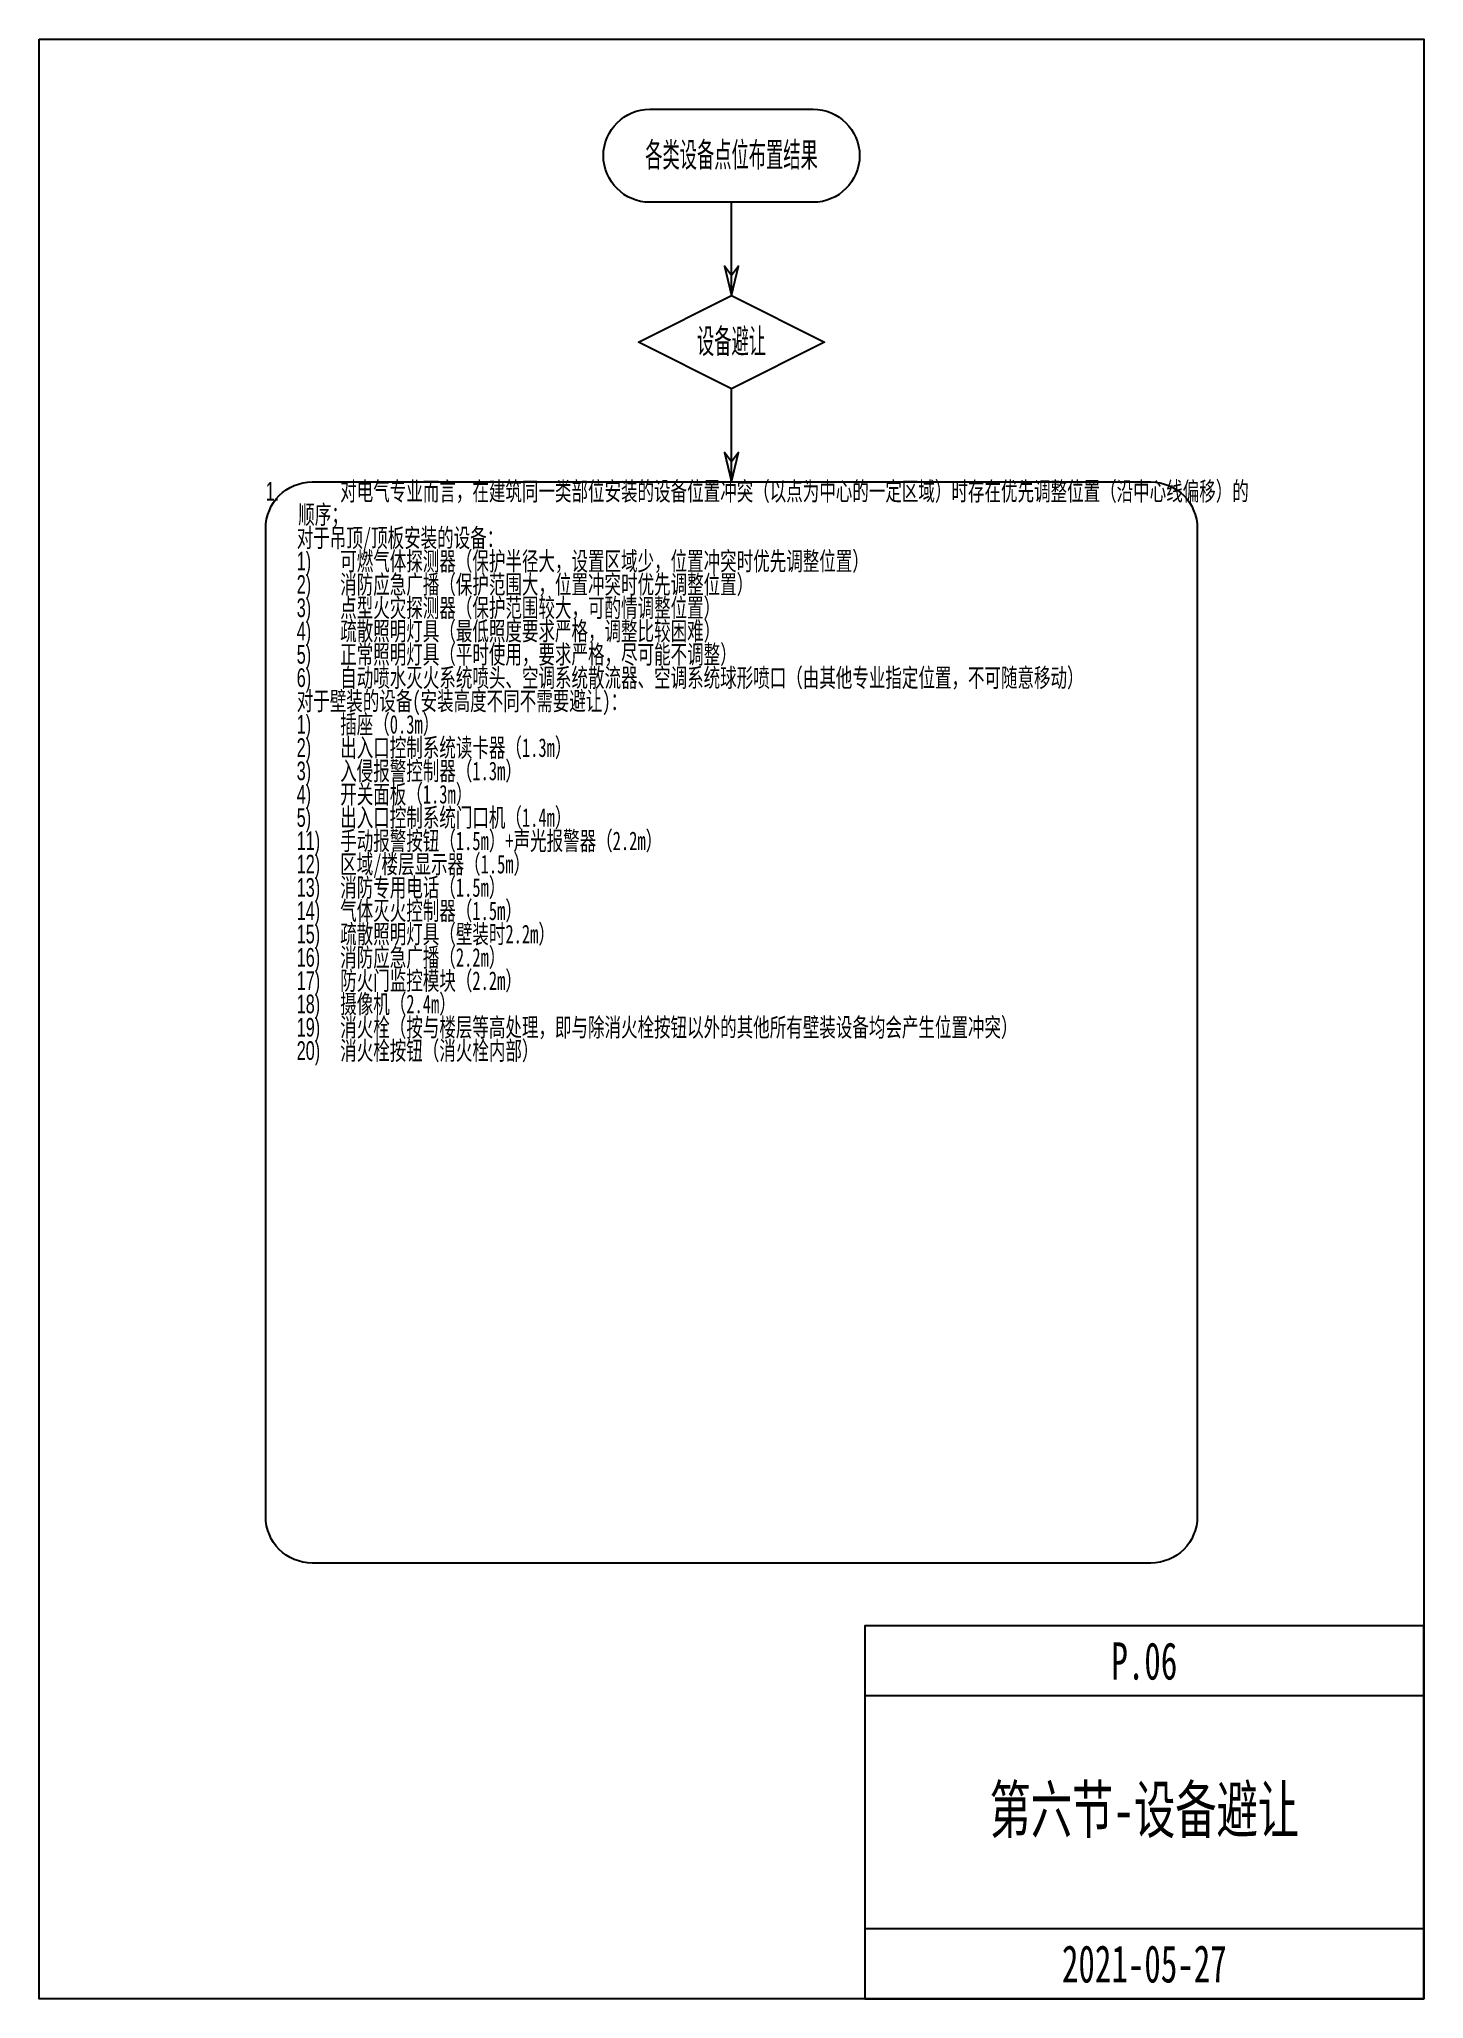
# Model space of a CAD drawing. Header units: millimetres. Extents: x 0 to 4164250, y 0 to 1261500.
# Drawn here: x 3222500 to 3519750, y 0 to 420500 of the extents above; entities that cross this region are included whole.
import ezdxf
from ezdxf.enums import TextEntityAlignment as Align

# ---------------------------------------------------------------- set-up
doc = ezdxf.new("R2010")
doc.units = ezdxf.units.MM
doc.header["$LTSCALE"] = 1000
for name, color, linetype in [('C-SHET-SHET', 144, 'Continuous'), ('E-UNIV-DIAG', 2, 'Continuous'), ('E-UNIV-NOTE', 6, 'Continuous')]:
    doc.layers.add(name, color=color, linetype=linetype)
doc.styles.add('TH-STYLE1', font='Stfangso_0.ttf', dxfattribs={"width": 0.65})
doc.styles.add('TH-STYLE3', font='tssdeng.shx', dxfattribs={"width": 0.65, "bigfont": 'tssdchn.shx'})

msp = doc.modelspace()

# ---------------------------------------------------------------- texts
at = {"layer": 'E-UNIV-NOTE', "width": 0.65}
for s, height, style, p in [('各类设备点位布置结果', 6000, 'TH-STYLE3', (3371125, 395500)), ('设备避让', 6000, 'TH-STYLE3', (3371125, 355500)), ('P.06', 8000, 'TH-STYLE1', (3459750, 72500)), ('第六节-设备避让', 10000, 'TH-STYLE1', (3459750, 40606.06)), ('2021-05-27', 8000, 'TH-STYLE1', (3459750, 7500))]:
    msp.add_text(s, height=height, dxfattribs=dict(at, style=style)).set_placement(p, align=Align.MIDDLE_CENTER)
at = {"layer": 'E-UNIV-NOTE', "insert": (3271125, 325500), "char_height": 4000, "attachment_point": 1, "line_spacing_factor": 0.75, "style": 'TH-STYLE1'}
msp.add_mtext_dynamic_manual_height_columns('\\pi-7000,l7000;{\\fMontserrat|b0|i0|c134|p2;1.^I}对电气专业而言，在建筑同一类部位安装的设备位置冲突（以点为中心的一定区域）时存在优先调整位置（沿中心线偏移）的顺序；\\P\\pi0,l6666.68;对于吊顶/顶板安装的设备：\\P\\pi-7000,l13666.68;{\\fMontserrat|b0|i0|c134|p2;1)^I}可燃气体探测器（保护半径大，设置区域少，位置冲突时优先调整位置）\\P{\\fMontserrat|b0|i0|c134|p2;2)^I}消防应急广播（保护范围大，位置冲突时优先调整位置）\\P{\\fMontserrat|b0|i0|c134|p2;3)^I}点型火灾探测器（保护范围较大，可酌情调整位置）\\P{\\fMontserrat|b0|i0|c134|p2;4)^I}疏散照明灯具（最低照度要求严格，调整比较困难）\\P{\\fMontserrat|b0|i0|c134|p2;5)^I}正常照明灯具（平时使用，要求严格，尽可能不调整）\\P{\\fMontserrat|b0|i0|c134|p2;6)^I}自动喷水灭火系统喷头、空调系统散流器、空调系统球形喷口（由其他专业指定位置，不可随意移动）\\P\\pi0,l6666.68;对于壁装的设备(安装高度不同不需要避让)：\\P\\pi-7000,l13666.68;{\\fMontserrat|b0|i0|c134|p2;1)^I}插座（0.3m）\\P{\\fMontserrat|b0|i0|c134|p2;2)^I}出入口控制系统读卡器（1.3m）\\P{\\fMontserrat|b0|i0|c134|p2;3)^I}入侵报警控制器（1.3m）\\P{\\fMontserrat|b0|i0|c134|p2;4)^I}开关面板（1.3m）\\P{\\fMontserrat|b0|i0|c134|p2;5)^I}出入口控制系统门口机（1.4m）\\P{\\fMontserrat|b0|i0|c134|p2;11)^I}手动报警按钮（1.5m）+声光报警器（2.2m）\\P{\\fMontserrat|b0|i0|c134|p2;12)^I}区域/楼层显示器（1.5m）\\P{\\fMontserrat|b0|i0|c134|p2;13)^I}消防专用电话（1.5m）\\P{\\fMontserrat|b0|i0|c134|p2;14)^I}气体灭火控制器（1.5m）\\P{\\fMontserrat|b0|i0|c134|p2;15)^I}疏散照明灯具（壁装时2.2m）\\P{\\fMontserrat|b0|i0|c134|p2;16)^I}消防应急广播（2.2m）\\P{\\fMontserrat|b0|i0|c134|p2;17)^I}防火门监控模块（2.2m）\\P{\\fMontserrat|b0|i0|c134|p2;18)^I}摄像机（2.4m）\\P{\\fMontserrat|b0|i0|c134|p2;19)^I}消火栓（按与楼层等高处理，即与除消火栓按钮以外的其他所有壁装设备均会产生位置冲突）\\P{\\fMontserrat|b0|i0|c134|p2;20)^I}消火栓按钮（消火栓内部）', width=200000, gutter_width=1250, heights=[0], dxfattribs=at)

# ---------------------------------------------------------------- linework, layer by layer
at = {"layer": 'C-SHET-SHET'}
for points in [[(3222500, 420500), (3519750, 420500), (3519750, 0), (3222500, 0)], [(3399750, 0), (3519750, 0), (3519750, 80000), (3399750, 80000)]]:
    msp.add_lwpolyline(points, close=True, dxfattribs=at)
for points in [[(3519750, 65000), (3399750, 65000)], [(3519750, 15000), (3399750, 15000)]]:
    msp.add_lwpolyline(points, dxfattribs=at)
at = {"layer": 'E-UNIV-DIAG', "color": 3}
msp.add_lwpolyline([(3353625, 405500), (3388625, 405500, -0.414213562), (3398625, 395500), (3398625, 395500, -0.414213562), (3388625, 385500), (3353625, 385500, -0.414213562), (3343625, 395500), (3343625, 395500, -0.414213562)], format="xyb", close=True, dxfattribs=at)
at = {"layer": 'E-UNIV-DIAG'}
for points in [[(3371125, 365500), (3371125, 385500)], [(3371125, 365500), (3372625, 371776.24), (3371125, 369776.24), (3369625, 371776.24), (3371125, 365500)], [(3371125, 325500), (3371125, 345500)], [(3371125, 325500), (3372625, 331776.24), (3371125, 329776.24), (3369625, 331776.24), (3371125, 325500)]]:
    msp.add_lwpolyline(points, dxfattribs=at)
msp.add_lwpolyline([(3371125, 365500), (3391125, 355500), (3371125, 345500), (3351125, 355500)], close=True, dxfattribs=at)
msp.add_lwpolyline([(3461125, 93500), (3281125, 93500, -0.414213562), (3271125, 103500), (3271125, 315500, -0.414213562), (3281125, 325500), (3461125, 325500, -0.414213562), (3471125, 315500), (3471125, 103500, -0.414213562)], format="xyb", close=True, dxfattribs=at)

msp.set_redraw_order([(e.dxf.handle, doc.entitydb.next_handle()) for e in msp.query("TEXT MTEXT ATTDEF DIMENSION ARC_DIMENSION")])  # texts and dimensions are drawn at this point

doc.saveas('drawing.dxf')
